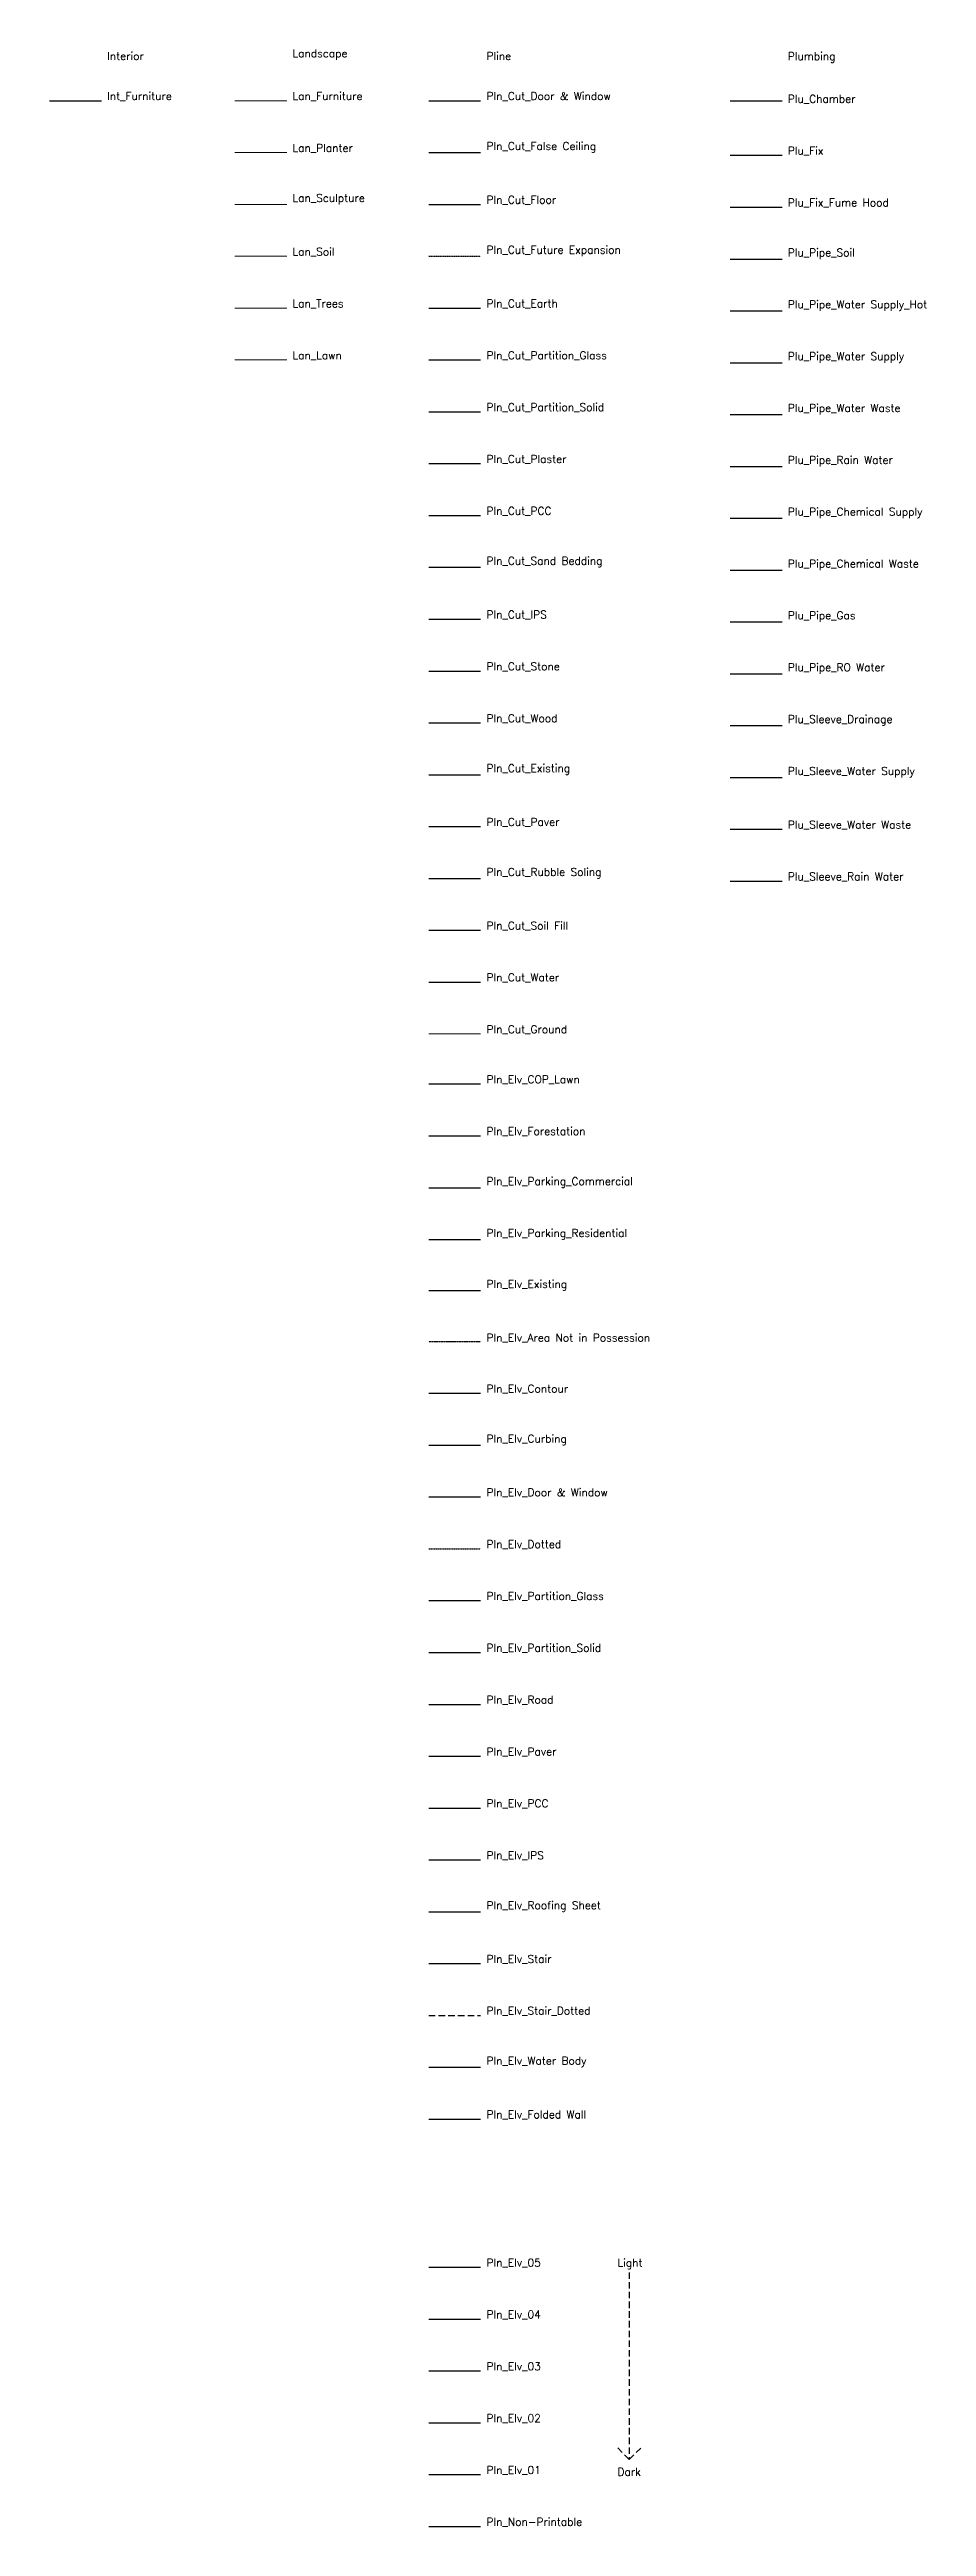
# Model space of a CAD drawing. Header units: inches. Extents: x -12 to 68737, y -20912 to 38138.
# Drawn here: x 33483 to 50400, y -9640 to 38138 of the extents above; entities that cross this region are included whole.
import ezdxf

# ---------------------------------------------------------------- set-up
doc = ezdxf.new("R2010")
doc.units = ezdxf.units.IN
doc.header["$MEASUREMENT"] = 0
doc.linetypes.add('HIDDEN', pattern=[0.375, 0.25, -0.125])
doc.linetypes.add('PHANTOM2', pattern=[1.25, 0.625, -0.125, 0.125, -0.125, 0.125, -0.125])
for name, color, linetype in [('Int_Furniture', 203, 'Continuous'), ('Pln_Cut_Door & Window', 6, 'Continuous'), ('Pln_Cut_Earth', 95, 'Continuous'), ('Pln_Cut_Existing', 8, 'Continuous'), ('Pln_Cut_False Ceiling', 6, 'Continuous'), ('Pln_Cut_Floor', 8, 'Continuous'), ('Pln_Cut_Future Expansion', 9, 'HIDDEN'), ('Pln_Cut_IPS', 8, 'Continuous'), ('Pln_Cut_Partition_Glass', 4, 'Continuous'), ('Pln_Cut_Partition_Solid', 4, 'Continuous'), ('Pln_Cut_Paver', 203, 'Continuous'), ('Pln_Cut_PCC', 6, 'Continuous'), ('Pln_Cut_Plaster', 4, 'Continuous'), ('Pln_Cut_Rubble Soiling', 203, 'Continuous'), ('Pln_Cut_Sand Bedding', 203, 'Continuous'), ('Pln_Cut_Soil Fill', 203, 'Continuous'), ('Pln_Cut_Stone', 6, 'Continuous'), ('Pln_Cut_Water', 151, 'Continuous'), ('Pln_Cut_Wood', 6, 'Continuous'), ('Pln_Elv_01', 6, 'Continuous'), ('Pln_Elv_02', 4, 'Continuous'), ('Pln_Elv_03', 3, 'Continuous'), ('Pln_Elv_04', 8, 'Continuous'), ('Pln_Elv_05', 9, 'Continuous'), ('Pln_Elv_Area Not in Possesion', 9, 'PHANTOM2'), ('Pln_Elv_Contour', 9, 'Continuous'), ('Pln_Elv_COP_Lawn', 64, 'Continuous'), ('Pln_Elv_Curbing', 3, 'Continuous'), ('Pln_Elv_Door & Window', 4, 'Continuous'), ('Pln_Elv_Dotted', 8, 'HIDDEN'), ('Pln_Elv_Existing', 8, 'Continuous'), ('Pln_Elv_Folded Wall', 90, 'Continuous'), ('Pln_Elv_Forestation', 96, 'Continuous'), ('Pln_Elv_IPS', 201, 'Continuous'), ('Pln_Elv_Parking_Commercial', 26, 'Continuous'), ('Pln_Elv_Parking_Residential', 46, 'Continuous'), ('Pln_Elv_Partition_Glass', 8, 'Continuous'), ('Pln_Elv_Partition_Solid', 8, 'Continuous'), ('Pln_Elv_Paver', 3, 'Continuous'), ('Pln_Elv_PCC', 201, 'Continuous'), ('Pln_Elv_Road', 8, 'Continuous'), ('Pln_Elv_Roofing Sheet', 202, 'Continuous'), ('Pln_Elv_Stair', 3, 'Continuous'), ('Pln_Elv_Stair_Dotted', 4, 'HIDDEN'), ('Pln_Elv_Water Body', 4, 'Continuous'), ('Plu_Chamber', 205, 'Continuous'), ('Plu_Fix', 3, 'Continuous'), ('Plu_Fix_Fume Hood', 3, 'Continuous'), ('Plu_Pipe_Chemical Supply', 42, 'Continuous'), ('Plu_Pipe_Chemical Waste', 34, 'Continuous'), ('Plu_Pipe_Gas', 2, 'Continuous'), ('Plu_Pipe_Rain Water', 150, 'Continuous'), ('Plu_Pipe_RO Water', 150, 'Continuous'), ('Plu_Pipe_Soil', 48, 'Continuous'), ('Plu_Pipe_Water Supply', 76, 'Continuous'), ('Plu_Pipe_Water Supply_Hot', 20, 'Continuous'), ('Plu_Pipe_Water Waste', 34, 'Continuous'), ('Plu_Sleeve_Drainage', 48, 'Continuous'), ('Plu_Sleeve_Rain Water', 48, 'Continuous'), ('Plu_Sleeve_Water Supply', 76, 'Continuous'), ('Plu_Sleeve_Water Waste', 34, 'Continuous')]:
    doc.layers.add(name, color=color, linetype=linetype)
for name, color, linetype, lineweight in [('Lan_Furniture', 205, 'Continuous', 13), ('Lan_Lawn', 86, 'Continuous', 13), ('Lan_Planter', 205, 'Continuous', 13), ('Lan_Scuplture', 205, 'Continuous', 13), ('Lan_Soil', 205, 'Continuous', 13), ('Lan_Trees', 86, 'Continuous', 13), ('Pln_Cut_Ground', 2, 'Continuous', 18)]:
    doc.layers.add(name, color=color, linetype=linetype, lineweight=lineweight)
doc.layers.add('Pln_Non-Printable', color=3, linetype='Continuous', plot=False)
doc.styles.add('Simplex', font='simplex.shx')

msp = doc.modelspace()

# ---------------------------------------------------------------- texts
at = {"char_height": 150, "attachment_point": 7, "style": 'Simplex'}
for s, width, insert in [('Interior', 11120.05, (34594, 37938)), ('Landscape', 11120.05, (38169, 37938)), ('Pline', 11120.05, (41911, 37938)), ('Plumbing', 11120.05, (47726, 37884)), ('Int_Furniture', 11120.05, (34594, 37150)), ('Lan_Furniture', 11120.05, (38169, 37150)), ('Pln_Cut_Door & Window', 11120.05, (41911, 37150)), ('Plu_Chamber', 11120.05, (47726, 37097)), ('Lan_Planter', 11120.05, (38169, 36150)), ('Pln_Cut_False Ceiling', 11120.05, (41911, 36150)), ('Plu_Fix', 11120.05, (47726, 36097)), ('Lan_Sculpture', 11120.05, (38169, 35150)), ('Pln_Cut_Floor', 11120.05, (41911, 35150)), ('Plu_Fix_Fume Hood', 11120.05, (47726, 35097)), ('Lan_Soil', 11120.05, (38169, 34150)), ('Pln_Cut_Future Expansion', 11120.05, (41911, 34150)), ('Plu_Pipe_Soil', 11120.05, (47726, 34097)), ('Lan_Trees', 11120.05, (38169, 33150)), ('Pln_Cut_Earth', 11120.05, (41911, 33150)), ('Plu_Pipe_Water Supply_Hot', 11120.05, (47726, 33097)), ('Lan_Lawn', 1058.64, (38169, 32150)), ('Pln_Cut_Partition_Glass', 11120.05, (41911, 32150)), ('Plu_Pipe_Water Supply', 11120.05, (47726, 32097)), ('Pln_Cut_Partition_Solid', 11120.05, (41911, 31150)), ('Plu_Pipe_Water Waste', 11120.05, (47726, 31097)), ('Pln_Cut_Plaster', 11120.05, (41911, 30150)), ('Plu_Pipe_Rain Water', 11120.05, (47726, 30097)), ('Pln_Cut_PCC', 11120.05, (41911, 29150)), ('Plu_Pipe_Chemical Supply', 11120.05, (47726, 29097)), ('Pln_Cut_Sand Bedding', 11120.05, (41911, 28150)), ('Plu_Pipe_Chemical Waste', 11120.05, (47726, 28097)), ('Pln_Cut_IPS', 11120.05, (41911, 27150)), ('Plu_Pipe_Gas', 11120.05, (47726, 27097)), ('Pln_Cut_Stone', 11120.05, (41911, 26150)), ('Plu_Pipe_RO Water', 11120.05, (47726, 26097)), ('Pln_Cut_Wood', 11120.05, (41911, 25150)), ('Plu_Sleeve_Drainage', 11120.05, (47726, 25097)), ('Pln_Cut_Existing', 11120.05, (41911, 24150)), ('\\pt2850;Plu_Sleeve_Water Supply', 11120.05, (47726, 24097)), ('Pln_Cut_Paver', 11120.05, (41911, 23150)), ('\\pt2850;Plu_Sleeve_Water Waste', 11120.05, (47726, 23097)), ('Pln_Cut_Rubble Soling', 11120.05, (41911, 22150)), ('Plu_Sleeve_Rain Water', 11120.05, (47726, 22097)), ('Pln_Cut_Soil Fill', 11120.05, (41911, 21150)), ('Pln_Cut_Water', 11120.05, (41911, 20150)), ('Pln_Cut_Ground', 11120.05, (41911, 19150)), ('Pln_Elv_COP_Lawn', 11120.05, (41911, 18184)), ('Pln_Elv_Forestation', 11120.05, (41911, 17184)), ('Pln_Elv_Parking_Commercial', 11120.05, (41911, 16184)), ('Pln_Elv_Parking_Residential', 11120.05, (41911, 15184)), ('Pln_Elv_Existing', 11120.05, (41911, 14201)), ('Pln_Elv_Area Not in Possession', 11120.05, (41911, 13201)), ('Pln_Elv_Contour', 11120.05, (41911, 12218)), ('Pln_Elv_Curbing', 11120.05, (41911, 11218)), ('Pln_Elv_Door & Window', 11120.05, (41911, 10218)), ('Pln_Elv_Dotted', 11120.05, (41911, 9218)), ('Pln_Elv_Partition_Glass', 11120.05, (41911, 8218)), ('Pln_Elv_Partition_Solid', 11120.05, (41911, 7218)), ('Pln_Elv_Road', 11120.05, (41911, 6218)), ('Pln_Elv_Paver', 11120.05, (41911, 5218)), ('Pln_Elv_PCC', 11120.05, (41911, 4218)), ('Pln_Elv_IPS', 11120.05, (41911, 3218)), ('Pln_Elv_Roofing Sheet', 11120.05, (41911, 2218)), ('Pln_Elv_Stair', 11120.05, (41911, 1218)), ('Pln_Elv_Stair_Dotted', 11120.05, (41911, 218)), ('Pln_Elv_Water Body', 11120.05, (41911, -782)), ('Pln_Elv_Folded Wall', 11120.05, (41911, -1782)), ('Pln_Elv_05', 11120.05, (41911, -4640)), ('Light', 11120.05, (44441, -4676)), ('Pln_Elv_04', 11120.05, (41911, -5640)), ('Pln_Elv_03', 11120.05, (41911, -6640)), ('Pln_Elv_02', 11120.05, (41911, -7640)), ('Pln_Elv_01', 11120.05, (41911, -8640)), ('Dark', 11120.05, (44441, -8661)), ('Pln_Non-Printable', 11120.05, (41911, -9640))]:
    msp.add_mtext_dynamic_manual_height_columns(s, width=width, gutter_width=1, heights=[0], dxfattribs=dict(at, insert=insert))

# ---------------------------------------------------------------- linework, layer by layer
at = {"linetype": 'HIDDEN', "ltscale": 500}
for points in [[(44668, -4739), (44668, -8349)], [(44444, -8124), (44668, -8349), (44892, -8124)]]:
    msp.add_lwpolyline(points, dxfattribs=at)
at = {"layer": 'Int_Furniture'}
msp.add_lwpolyline([(33483, 37150), (34483, 37150)], dxfattribs=at)
at = {"layer": 'Lan_Furniture'}
msp.add_lwpolyline([(37058, 37150), (38058, 37150)], dxfattribs=at)
at = {"layer": 'Lan_Lawn'}
msp.add_lwpolyline([(37058, 32150), (38058, 32150)], dxfattribs=at)
at = {"layer": 'Lan_Planter'}
msp.add_lwpolyline([(37058, 36150), (38058, 36150)], dxfattribs=at)
at = {"layer": 'Lan_Scuplture'}
msp.add_lwpolyline([(37058, 35150), (38058, 35150)], dxfattribs=at)
at = {"layer": 'Lan_Soil'}
msp.add_lwpolyline([(37058, 34150), (38058, 34150)], dxfattribs=at)
at = {"layer": 'Lan_Trees'}
msp.add_lwpolyline([(37058, 33150), (38058, 33150)], dxfattribs=at)
at = {"layer": 'Pln_Cut_Door & Window'}
msp.add_lwpolyline([(40800, 37150), (41800, 37150)], dxfattribs=at)
at = {"layer": 'Pln_Cut_Earth'}
msp.add_lwpolyline([(40800, 33150), (41800, 33150)], dxfattribs=at)
at = {"layer": 'Pln_Cut_Existing'}
msp.add_lwpolyline([(40800, 24150), (41800, 24150)], dxfattribs=at)
at = {"layer": 'Pln_Cut_False Ceiling'}
msp.add_lwpolyline([(40800, 36150), (41800, 36150)], dxfattribs=at)
at = {"layer": 'Pln_Cut_Floor'}
msp.add_lwpolyline([(40800, 35150), (41800, 35150)], dxfattribs=at)
at = {"layer": 'Pln_Cut_Future Expansion'}
msp.add_lwpolyline([(40800, 34150), (41800, 34150)], dxfattribs=at)
at = {"layer": 'Pln_Cut_Ground', "ltscale": 2}
msp.add_line((40800, 19150), (41800, 19150), dxfattribs=at)
at = {"layer": 'Pln_Cut_IPS'}
msp.add_lwpolyline([(40800, 27150), (41800, 27150)], dxfattribs=at)
at = {"layer": 'Pln_Cut_Partition_Glass'}
msp.add_lwpolyline([(40800, 32150), (41800, 32150)], dxfattribs=at)
at = {"layer": 'Pln_Cut_Partition_Solid'}
msp.add_lwpolyline([(40800, 31150), (41800, 31150)], dxfattribs=at)
at = {"layer": 'Pln_Cut_Paver'}
msp.add_lwpolyline([(40800, 23150), (41800, 23150)], dxfattribs=at)
at = {"layer": 'Pln_Cut_PCC'}
msp.add_lwpolyline([(40800, 29150), (41800, 29150)], dxfattribs=at)
at = {"layer": 'Pln_Cut_Plaster'}
msp.add_lwpolyline([(40800, 30150), (41800, 30150)], dxfattribs=at)
at = {"layer": 'Pln_Cut_Rubble Soiling'}
msp.add_lwpolyline([(40800, 22150), (41800, 22150)], dxfattribs=at)
at = {"layer": 'Pln_Cut_Sand Bedding'}
msp.add_lwpolyline([(40800, 28150), (41800, 28150)], dxfattribs=at)
at = {"layer": 'Pln_Cut_Soil Fill'}
msp.add_lwpolyline([(40800, 21150), (41800, 21150)], dxfattribs=at)
at = {"layer": 'Pln_Cut_Stone'}
msp.add_lwpolyline([(40800, 26150), (41800, 26150)], dxfattribs=at)
at = {"layer": 'Pln_Cut_Water'}
msp.add_lwpolyline([(40800, 20150), (41800, 20150)], dxfattribs=at)
at = {"layer": 'Pln_Cut_Wood'}
msp.add_lwpolyline([(40800, 25150), (41800, 25150)], dxfattribs=at)
at = {"layer": 'Pln_Elv_01'}
msp.add_lwpolyline([(40800, -8640), (41800, -8640)], dxfattribs=at)
at = {"layer": 'Pln_Elv_02'}
msp.add_lwpolyline([(40800, -7640), (41800, -7640)], dxfattribs=at)
at = {"layer": 'Pln_Elv_03'}
msp.add_lwpolyline([(40800, -6640), (41800, -6640)], dxfattribs=at)
at = {"layer": 'Pln_Elv_04'}
msp.add_lwpolyline([(40800, -5640), (41800, -5640)], dxfattribs=at)
at = {"layer": 'Pln_Elv_05'}
msp.add_lwpolyline([(40800, -4640), (41800, -4640)], dxfattribs=at)
at = {"layer": 'Pln_Elv_Area Not in Possesion'}
msp.add_lwpolyline([(40800, 13218), (41800, 13218)], dxfattribs=at)
at = {"layer": 'Pln_Elv_Contour'}
msp.add_lwpolyline([(40800, 12218), (41800, 12218)], dxfattribs=at)
at = {"layer": 'Pln_Elv_COP_Lawn'}
msp.add_lwpolyline([(40800, 18184), (41800, 18184)], dxfattribs=at)
at = {"layer": 'Pln_Elv_Curbing'}
msp.add_lwpolyline([(40800, 11218), (41800, 11218)], dxfattribs=at)
at = {"layer": 'Pln_Elv_Door & Window'}
msp.add_lwpolyline([(40800, 10218), (41800, 10218)], dxfattribs=at)
at = {"layer": 'Pln_Elv_Dotted'}
msp.add_lwpolyline([(40800, 9218), (41800, 9218)], dxfattribs=at)
at = {"layer": 'Pln_Elv_Existing'}
msp.add_lwpolyline([(40800, 14201), (41800, 14201)], dxfattribs=at)
at = {"layer": 'Pln_Elv_Folded Wall', "ltscale": 500}
msp.add_lwpolyline([(40800, -1782), (41800, -1782)], dxfattribs=at)
at = {"layer": 'Pln_Elv_Forestation'}
msp.add_lwpolyline([(40800, 17184), (41800, 17184)], dxfattribs=at)
at = {"layer": 'Pln_Elv_IPS'}
msp.add_lwpolyline([(40800, 3218), (41800, 3218)], dxfattribs=at)
at = {"layer": 'Pln_Elv_Parking_Commercial'}
msp.add_lwpolyline([(40800, 16184), (41800, 16184)], dxfattribs=at)
at = {"layer": 'Pln_Elv_Parking_Residential'}
msp.add_lwpolyline([(40800, 15184), (41800, 15184)], dxfattribs=at)
at = {"layer": 'Pln_Elv_Partition_Glass'}
msp.add_lwpolyline([(40800, 8218), (41800, 8218)], dxfattribs=at)
at = {"layer": 'Pln_Elv_Partition_Solid'}
msp.add_lwpolyline([(40800, 7218), (41800, 7218)], dxfattribs=at)
at = {"layer": 'Pln_Elv_Paver'}
msp.add_lwpolyline([(40800, 5218), (41800, 5218)], dxfattribs=at)
at = {"layer": 'Pln_Elv_PCC'}
msp.add_lwpolyline([(40800, 4218), (41800, 4218)], dxfattribs=at)
at = {"layer": 'Pln_Elv_Road'}
msp.add_lwpolyline([(40800, 6218), (41800, 6218)], dxfattribs=at)
at = {"layer": 'Pln_Elv_Roofing Sheet'}
msp.add_lwpolyline([(40800, 2218), (41800, 2218)], dxfattribs=at)
at = {"layer": 'Pln_Elv_Stair'}
msp.add_lwpolyline([(40800, 1218), (41800, 1218)], dxfattribs=at)
at = {"layer": 'Pln_Elv_Stair_Dotted', "ltscale": 500}
msp.add_lwpolyline([(40800, 218), (41800, 218)], dxfattribs=at)
at = {"layer": 'Pln_Elv_Water Body', "ltscale": 500}
msp.add_lwpolyline([(40800, -782), (41800, -782)], dxfattribs=at)
at = {"layer": 'Pln_Non-Printable'}
msp.add_lwpolyline([(40800, -9640), (41800, -9640)], dxfattribs=at)
at = {"layer": 'Plu_Chamber'}
msp.add_lwpolyline([(46615, 37150), (47615, 37150)], dxfattribs=at)
at = {"layer": 'Plu_Fix'}
msp.add_lwpolyline([(46615, 36097), (47615, 36097)], dxfattribs=at)
at = {"layer": 'Plu_Fix_Fume Hood'}
msp.add_lwpolyline([(46615, 35097), (47615, 35097)], dxfattribs=at)
at = {"layer": 'Plu_Pipe_Chemical Supply'}
msp.add_lwpolyline([(46615, 29097), (47615, 29097)], dxfattribs=at)
at = {"layer": 'Plu_Pipe_Chemical Waste'}
msp.add_lwpolyline([(46615, 28097), (47615, 28097)], dxfattribs=at)
at = {"layer": 'Plu_Pipe_Gas'}
msp.add_lwpolyline([(46615, 27097), (47615, 27097)], dxfattribs=at)
at = {"layer": 'Plu_Pipe_Rain Water'}
msp.add_lwpolyline([(46615, 30097), (47615, 30097)], dxfattribs=at)
at = {"layer": 'Plu_Pipe_RO Water'}
msp.add_lwpolyline([(46615, 26097), (47615, 26097)], dxfattribs=at)
at = {"layer": 'Plu_Pipe_Soil'}
msp.add_lwpolyline([(46615, 34097), (47615, 34097)], dxfattribs=at)
at = {"layer": 'Plu_Pipe_Water Supply'}
msp.add_lwpolyline([(46615, 32097), (47615, 32097)], dxfattribs=at)
at = {"layer": 'Plu_Pipe_Water Supply_Hot'}
msp.add_lwpolyline([(46615, 33097), (47615, 33097)], dxfattribs=at)
at = {"layer": 'Plu_Pipe_Water Waste'}
msp.add_lwpolyline([(46615, 31097), (47615, 31097)], dxfattribs=at)
at = {"layer": 'Plu_Sleeve_Drainage'}
msp.add_lwpolyline([(46615, 25097), (47615, 25097)], dxfattribs=at)
at = {"layer": 'Plu_Sleeve_Rain Water'}
msp.add_lwpolyline([(46615, 22097), (47615, 22097)], dxfattribs=at)
at = {"layer": 'Plu_Sleeve_Water Supply'}
msp.add_lwpolyline([(46615, 24097), (47615, 24097)], dxfattribs=at)
at = {"layer": 'Plu_Sleeve_Water Waste'}
msp.add_lwpolyline([(46615, 23097), (47615, 23097)], dxfattribs=at)

msp.set_redraw_order([(e.dxf.handle, doc.entitydb.next_handle()) for e in msp.query("TEXT MTEXT ATTDEF DIMENSION ARC_DIMENSION")])  # texts and dimensions are drawn at this point

doc.saveas('drawing.dxf')
